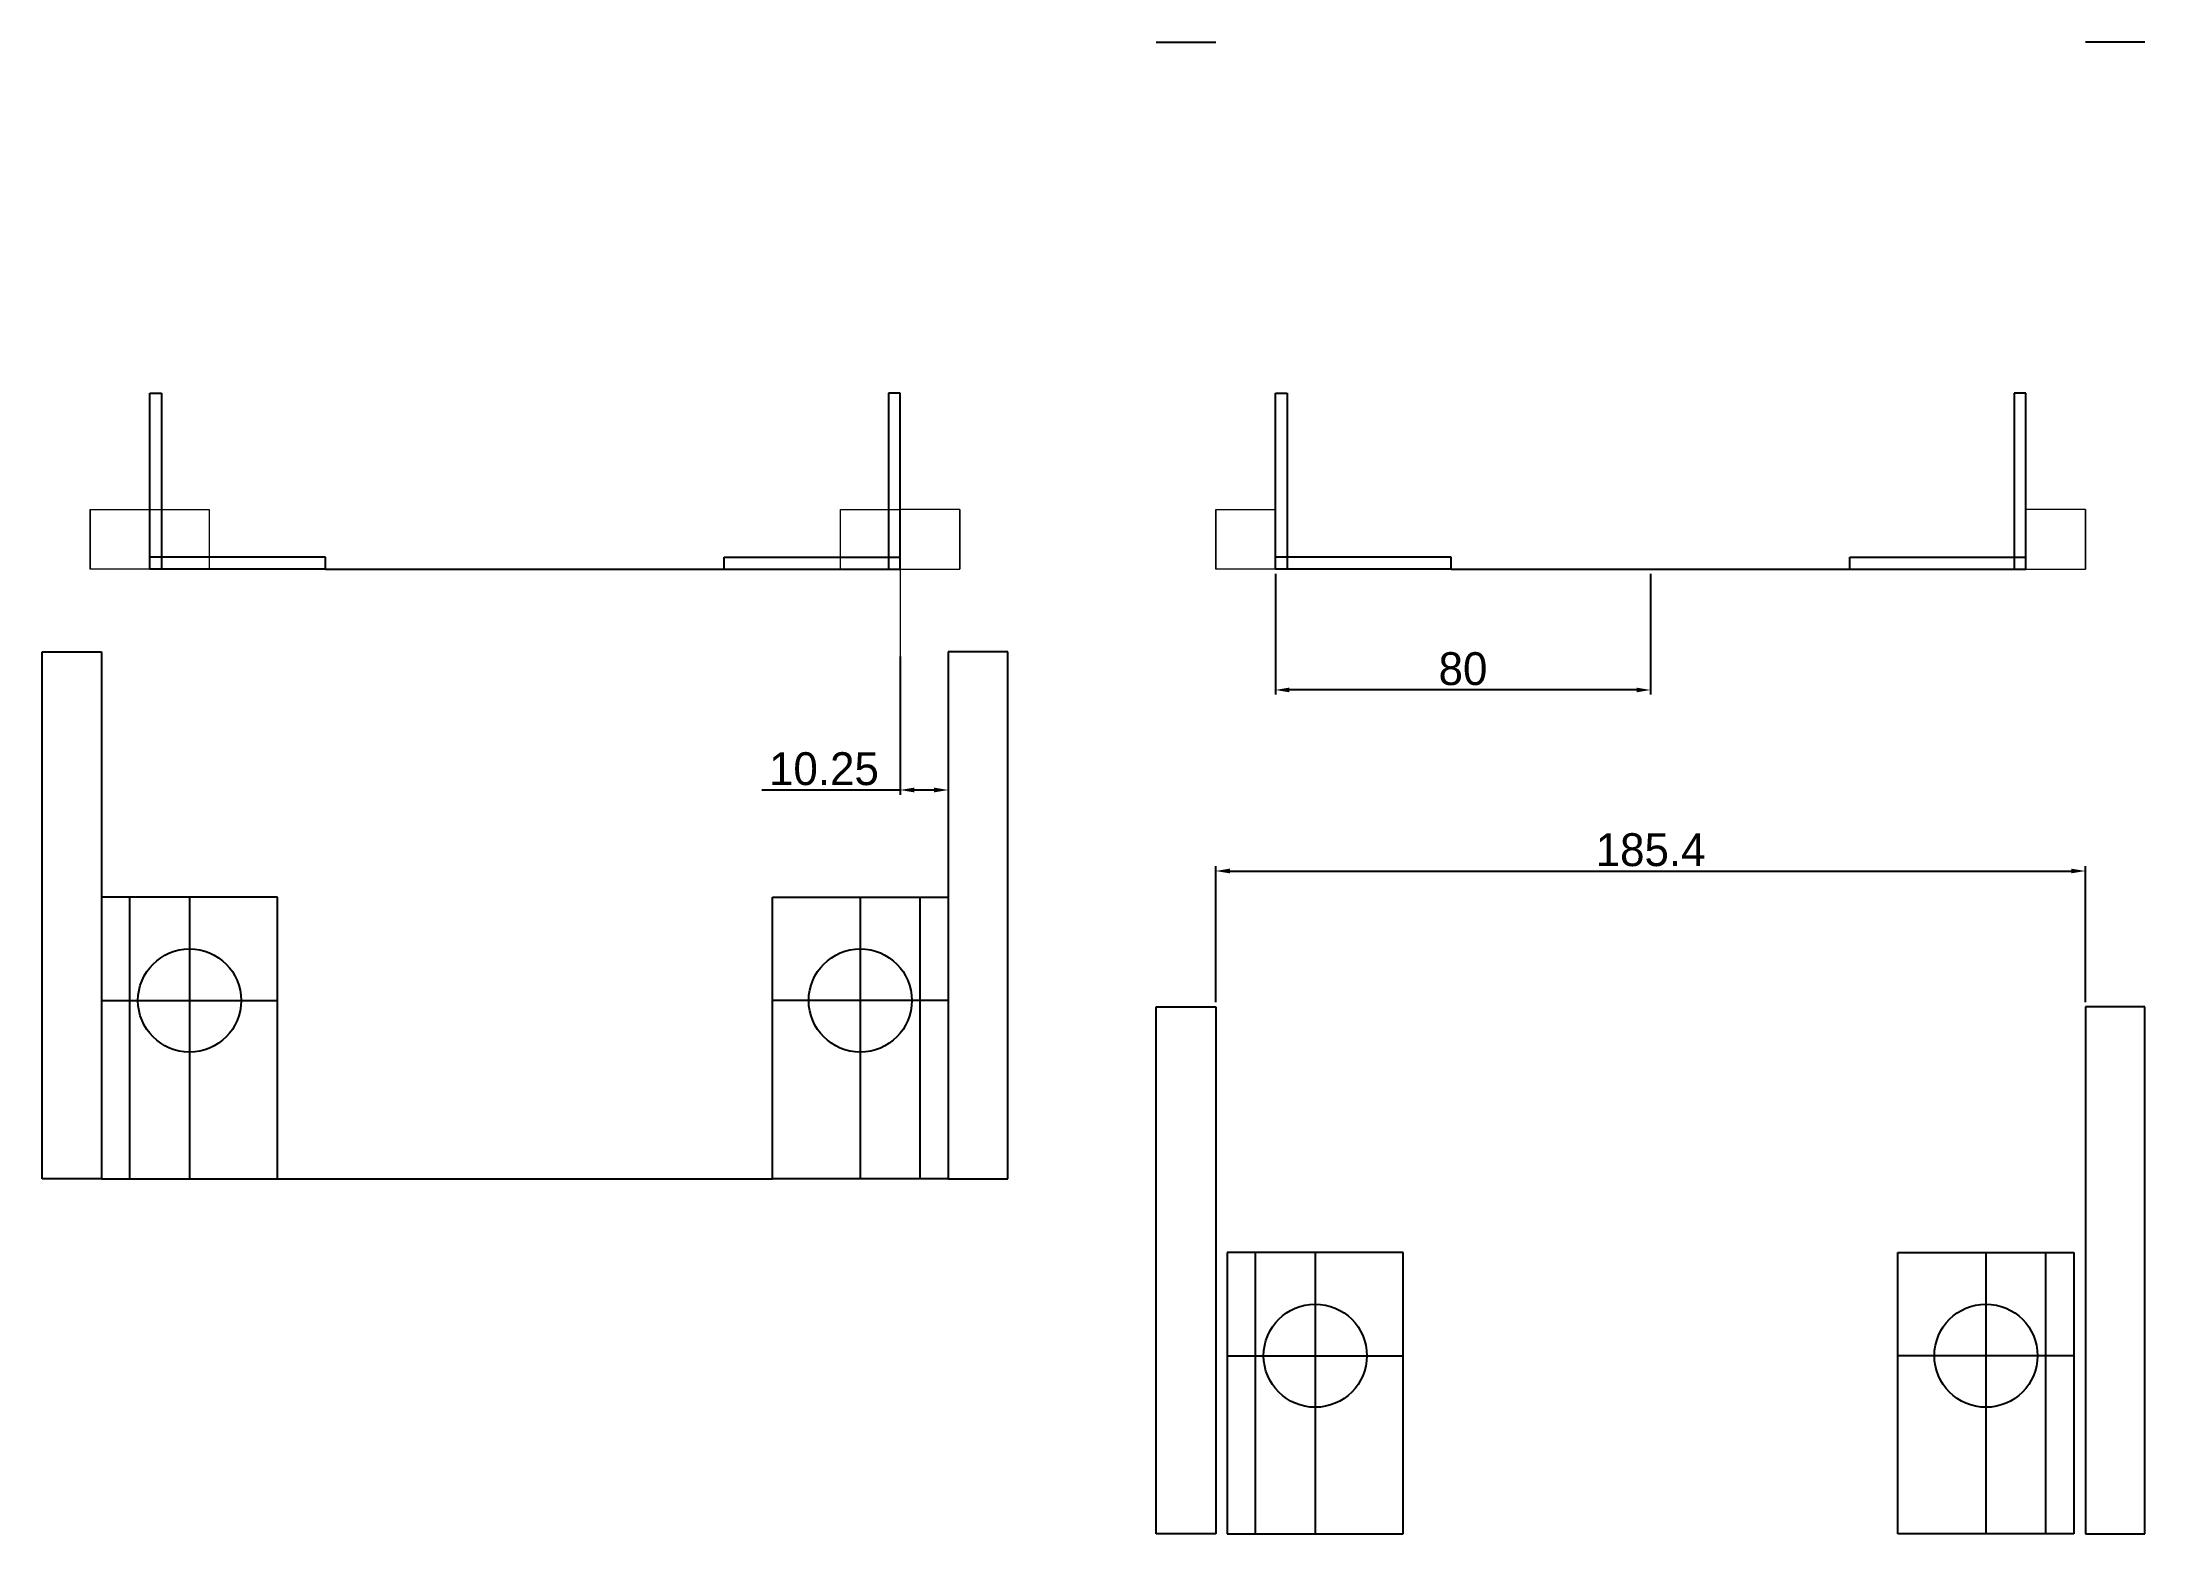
# Model space of a CAD drawing. Header units: millimetres. Extents: x -15418 to 43885, y -27590 to 23052.
# Drawn here: x 18033.7 to 18482, y -3582.4 to -3264.3 of the extents above; entities that cross this region are included whole.
import ezdxf

# ---------------------------------------------------------------- set-up
doc = ezdxf.new("R2010")
doc.units = ezdxf.units.MM
doc.header["$LTSCALE"] = 0.5
doc.layers.get('Defpoints').update_dxf_attribs({"color": 4})
doc.layers.add('Layer2', color=2, linetype='Continuous')
doc.layers.add('Layer4', color=6, linetype='Continuous')
doc.layers.add('Layer9', color=3, linetype='Continuous', lineweight=5)
doc.dimstyles.new('ISO-25', dxfattribs={"dimtxt": 7, "dimasz": 3, "dimexe": 1, "dimexo": 1, "dimgap": 1, "dimtad": 1, "dimtoh": 1, "dimdec": 3, "dimdsep": 46, "dimtxsty": 'Standard', "dimcen": 2.5, "dimadec": 0, "dimazin": 0, "dimtfac": 1, "dimtdec": 3, "dimtmove": 0, "dimatfit": 3, "dimfxl": 1, "dimarcsym": 1})

msp = doc.modelspace()

# ---------------------------------------------------------------- blocks, each defined once
blk = doc.blocks.new('*D184')
at = {"layer": 'Defpoints', "color": 0, "lineweight": -2, "transparency": 16777216}
for p, q in [((18296.65, -3377.66), (18296.65, -3403.45)), ((18376.65, -3377.66), (18376.65, -3403.45)), ((18373.65, -3402.45), (18299.65, -3402.45))]:
    blk.add_line(p, q, dxfattribs=at)
at = {"layer": 'Defpoints', "color": 0, "transparency": 16777216}
for p in [(18296.65, -3376.66), (18376.65, -3376.66), (18296.65, -3402.45)]:
    blk.add_point(p, dxfattribs=at)
for points in [[(18299.65, -3401.95), (18299.65, -3402.95), (18296.65, -3402.45)], [(18373.65, -3401.95), (18373.65, -3402.95), (18376.65, -3402.45)]]:
    blk.add_solid(points, dxfattribs=at)
at = {"layer": 'Defpoints', "color": 0, "transparency": 16777216, "insert": (18336.65, -3397.95), "char_height": 7, "attachment_point": 5}
blk.add_mtext('80', dxfattribs=at)
blk = doc.blocks.new('*D189')
at = {"layer": 'Defpoints', "color": 0, "lineweight": -2, "transparency": 16777216}
for p, q in [((18283.95, -3469.05), (18283.95, -3440.05)), ((18286.95, -3441.05), (18466.35, -3441.05)), ((18469.35, -3469.05), (18469.35, -3440.05))]:
    blk.add_line(p, q, dxfattribs=at)
at = {"layer": 'Defpoints', "color": 0, "transparency": 16777216}
for p in [(18469.35, -3441.05), (18283.95, -3470.05), (18469.35, -3470.05)]:
    blk.add_point(p, dxfattribs=at)
for points in [[(18286.95, -3440.55), (18286.95, -3441.55), (18283.95, -3441.05)], [(18466.35, -3440.55), (18466.35, -3441.55), (18469.35, -3441.05)]]:
    blk.add_solid(points, dxfattribs=at)
at = {"layer": 'Defpoints', "color": 0, "transparency": 16777216, "insert": (18376.65, -3436.55), "char_height": 7, "attachment_point": 5}
blk.add_mtext('185.4', dxfattribs=at)
blk = doc.blocks.new('*D190')
at = {"layer": 'Defpoints', "color": 0, "transparency": 16777216}
for p in [(18216.65, -3394.31), (18226.9, -3394.31), (18216.65, -3423.78)]:
    blk.add_point(p, dxfattribs=at)
at = {"layer": 'Layer9', "color": 0, "lineweight": -2, "transparency": 16777216}
for p, q in [((18216.65, -3395.31), (18216.65, -3424.78)), ((18226.9, -3395.31), (18226.9, -3424.78)), ((18216.65, -3423.78), (18187.15, -3423.78)), ((18223.9, -3423.78), (18219.65, -3423.78))]:
    blk.add_line(p, q, dxfattribs=at)
at = {"layer": 'Layer9', "color": 0, "transparency": 16777216}
for points in [[(18219.65, -3423.28), (18219.65, -3424.28), (18216.65, -3423.78)], [(18223.9, -3423.28), (18223.9, -3424.28), (18226.9, -3423.78)]]:
    blk.add_solid(points, dxfattribs=at)
at = {"layer": 'Layer9', "color": 0, "transparency": 16777216, "insert": (18200.4, -3419.28), "char_height": 7, "attachment_point": 5}
blk.add_mtext('10.25', dxfattribs=at)

# ---------------------------------------------------------------- dimensions: what is measured, and where the dimension line sits
at = {"layer": 'Defpoints', "transparency": 33554661}
for base, p1, p2, picture, middle in [((18296.6485, -3402.4519), (18376.6485, -3376.6613), (18296.6485, -3376.6613), '*D184', (18336.6485, -3397.9519)), ((18469.3485, -3441.0513), (18283.9485, -3470.045), (18469.3485, -3470.045), '*D189', (18376.6485, -3436.5513))]:
    dim = msp.add_linear_dim(base=base, p1=p1, p2=p2, dimstyle='ISO-25', dxfattribs=at)
    dim.commit()
    dim.dimension.update_dxf_attribs({"geometry": picture, "text_midpoint": middle})
at = {"layer": 'Layer9', "transparency": 33554661}
dim = msp.add_linear_dim(base=(18216.6485, -3423.7822), p1=(18226.8985, -3394.3092), p2=(18216.6485, -3394.3092), dimstyle='ISO-25', dxfattribs=at)
dim.commit()
dim.dimension.update_dxf_attribs({"geometry": '*D190', "text_midpoint": (18200.3985, -3419.2822)})

# ---------------------------------------------------------------- linework, layer by layer
at = {"layer": 'Defpoints', "transparency": 33554661}
for p, q in [((18056.6485, -3376.6613), (18056.6485, -3339.1613)), ((18056.6485, -3339.1613), (18059.1485, -3339.1613)), ((18059.1485, -3339.1613), (18059.1485, -3376.6613)), ((18216.6485, -3339.1613), (18214.1485, -3339.1613)), ((18214.1485, -3339.1613), (18214.1485, -3376.6613)), ((18216.6485, -3376.6613), (18216.6485, -3339.1613)), ((18296.6485, -3376.6613), (18296.6485, -3339.1613)), ((18296.6485, -3339.1613), (18299.1485, -3339.1613)), ((18299.1485, -3339.1613), (18299.1485, -3376.6613)), ((18456.6485, -3339.1613), (18454.1485, -3339.1613)), ((18454.1485, -3339.1613), (18454.1485, -3376.6613)), ((18456.6485, -3376.6613), (18456.6485, -3339.1613)), ((18094.1485, -3374.1613), (18056.6485, -3374.1613)), ((18094.1485, -3376.6613), (18094.1485, -3374.1613)), ((18179.1485, -3376.6613), (18179.1485, -3374.1613)), ((18179.1485, -3374.1613), (18216.6485, -3374.1613)), ((18334.1485, -3374.1613), (18296.6485, -3374.1613)), ((18334.1485, -3376.6613), (18334.1485, -3374.1613)), ((18419.1485, -3376.6613), (18419.1485, -3374.1613)), ((18419.1485, -3374.1613), (18456.6485, -3374.1613)), ((18094.1485, -3376.6613), (18056.6485, -3376.6613)), ((18179.1485, -3376.6613), (18216.6485, -3376.6613)), ((18334.1485, -3376.6613), (18296.6485, -3376.6613)), ((18419.1485, -3376.6613), (18456.6485, -3376.6613)), ((18046.3985, -3446.6613), (18046.3985, -3506.6613)), ((18226.8985, -3446.6613), (18226.8985, -3506.6613)), ((18283.9485, -3522.3972), (18283.9485, -3582.3972)), ((18469.3485, -3522.3972), (18469.3485, -3582.3972))]:
    msp.add_line(p, q, dxfattribs=at)
at = {"layer": 'Layer2', "transparency": 33554661}
for p, q in [((18271.2485, -3264.3092), (18283.9485, -3264.3092)), ((18482.0485, -3264.3092), (18469.3485, -3264.3092)), ((18094.1485, -3376.6613), (18179.1485, -3376.6613)), ((18334.1485, -3376.6613), (18419.1485, -3376.6613)), ((18033.6985, -3506.6613), (18033.6985, -3394.3092)), ((18033.6985, -3394.3092), (18046.3985, -3394.3092)), ((18046.3985, -3394.3092), (18046.3985, -3506.6613)), ((18239.5985, -3394.3092), (18226.8985, -3394.3092)), ((18226.8985, -3394.3092), (18226.8985, -3506.6613)), ((18239.5985, -3506.6613), (18239.5985, -3394.3092)), ((18271.2485, -3582.3972), (18271.2485, -3470.045)), ((18271.2485, -3470.045), (18283.9485, -3470.045)), ((18283.9485, -3470.045), (18283.9485, -3582.3972)), ((18482.0485, -3470.045), (18469.3485, -3470.045)), ((18469.3485, -3470.045), (18469.3485, -3582.3972)), ((18482.0485, -3582.3972), (18482.0485, -3470.045)), ((18046.3985, -3506.6613), (18033.6985, -3506.6613)), ((18083.8985, -3506.6613), (18189.3985, -3506.6613)), ((18226.8985, -3506.6613), (18239.5985, -3506.6613)), ((18283.9485, -3582.3972), (18271.2485, -3582.3972)), ((18469.3485, -3582.3972), (18482.0485, -3582.3972))]:
    msp.add_line(p, q, dxfattribs=at)
at = {"layer": 'Layer4', "transparency": 33554661}
for p, q in [((18083.8985, -3446.6613), (18046.3985, -3446.6613)), ((18046.3985, -3446.6613), (18046.3985, -3506.6613)), ((18052.3985, -3506.6613), (18052.3985, -3446.6613)), ((18065.1485, -3446.6613), (18065.1485, -3506.6613)), ((18083.8985, -3506.6613), (18083.8985, -3446.6613)), ((18189.3985, -3446.6613), (18226.8985, -3446.6613)), ((18189.3985, -3506.6613), (18189.3985, -3446.6613)), ((18208.1485, -3446.6613), (18208.1485, -3506.6613)), ((18220.8985, -3506.6613), (18220.8985, -3446.6613)), ((18226.8985, -3446.6613), (18226.8985, -3506.6613)), ((18046.3985, -3468.6613), (18083.8985, -3468.6613)), ((18226.8985, -3468.6613), (18189.3985, -3468.6613)), ((18046.3985, -3506.6613), (18083.8985, -3506.6613)), ((18226.8985, -3506.6613), (18189.3985, -3506.6613)), ((18323.8985, -3522.3972), (18286.3985, -3522.3972)), ((18286.3985, -3522.3972), (18286.3985, -3582.3972)), ((18292.3985, -3582.3972), (18292.3985, -3522.3972)), ((18305.1485, -3522.3972), (18305.1485, -3582.3972)), ((18323.8985, -3582.3972), (18323.8985, -3522.3972)), ((18429.3985, -3522.3972), (18466.8985, -3522.3972)), ((18429.3985, -3582.3972), (18429.3985, -3522.3972)), ((18448.1485, -3522.3972), (18448.1485, -3582.3972)), ((18460.8985, -3582.3972), (18460.8985, -3522.3972)), ((18466.8985, -3522.3972), (18466.8985, -3582.3972)), ((18286.3985, -3544.3972), (18323.8985, -3544.3972)), ((18466.8985, -3544.3972), (18429.3985, -3544.3972)), ((18286.3985, -3582.3972), (18323.8985, -3582.3972)), ((18466.8985, -3582.3972), (18429.3985, -3582.3972))]:
    msp.add_line(p, q, dxfattribs=at)
for centre in [(18065.1485, -3468.6613), (18208.1485, -3468.6613), (18305.1485, -3544.3972), (18448.1485, -3544.3972)]:
    msp.add_circle(centre, 11, dxfattribs=at)
at = {"layer": 'Layer9', "transparency": 33554661}
for p, q in [((18043.9485, -3376.6613), (18043.9485, -3363.9613)), ((18043.9485, -3363.9613), (18056.6485, -3363.9613)), ((18043.9485, -3363.9613), (18043.9485, -3376.6613)), ((18056.6485, -3363.9613), (18056.6485, -3376.6613)), ((18056.6485, -3363.9613), (18069.3485, -3363.9613)), ((18056.6485, -3376.6613), (18056.6485, -3363.9613)), ((18069.3485, -3363.9613), (18069.3485, -3376.6613)), ((18203.9485, -3376.6613), (18203.9485, -3363.9613)), ((18203.9485, -3363.9613), (18216.6485, -3363.9613)), ((18229.3485, -3363.9613), (18216.6485, -3363.9613)), ((18216.6485, -3363.9613), (18216.6485, -3376.6613)), ((18216.6485, -3363.9613), (18216.6485, -3410.5484)), ((18229.3485, -3376.6613), (18229.3485, -3363.9613)), ((18229.3485, -3363.9613), (18229.3485, -3376.6613)), ((18283.9485, -3376.6613), (18283.9485, -3363.9613)), ((18283.9485, -3363.9613), (18296.6485, -3363.9613)), ((18283.9485, -3363.9613), (18283.9485, -3376.6613)), ((18296.6485, -3363.9613), (18296.6485, -3376.6613)), ((18469.3485, -3363.9613), (18456.6485, -3363.9613)), ((18456.6485, -3363.9613), (18456.6485, -3376.6613)), ((18469.3485, -3376.6613), (18469.3485, -3363.9613)), ((18469.3485, -3363.9613), (18469.3485, -3376.6613)), ((18056.6485, -3376.6613), (18043.9485, -3376.6613)), ((18069.3485, -3376.6613), (18056.6485, -3376.6613)), ((18216.6485, -3376.6613), (18203.9485, -3376.6613)), ((18216.6485, -3376.6613), (18229.3485, -3376.6613)), ((18296.6485, -3376.6613), (18283.9485, -3376.6613)), ((18456.6485, -3376.6613), (18469.3485, -3376.6613))]:
    msp.add_line(p, q, dxfattribs=at)

msp.set_redraw_order([(e.dxf.handle, doc.entitydb.next_handle()) for e in msp.query("TEXT MTEXT ATTDEF DIMENSION ARC_DIMENSION")])  # texts and dimensions are drawn at this point

doc.saveas('drawing.dxf')
